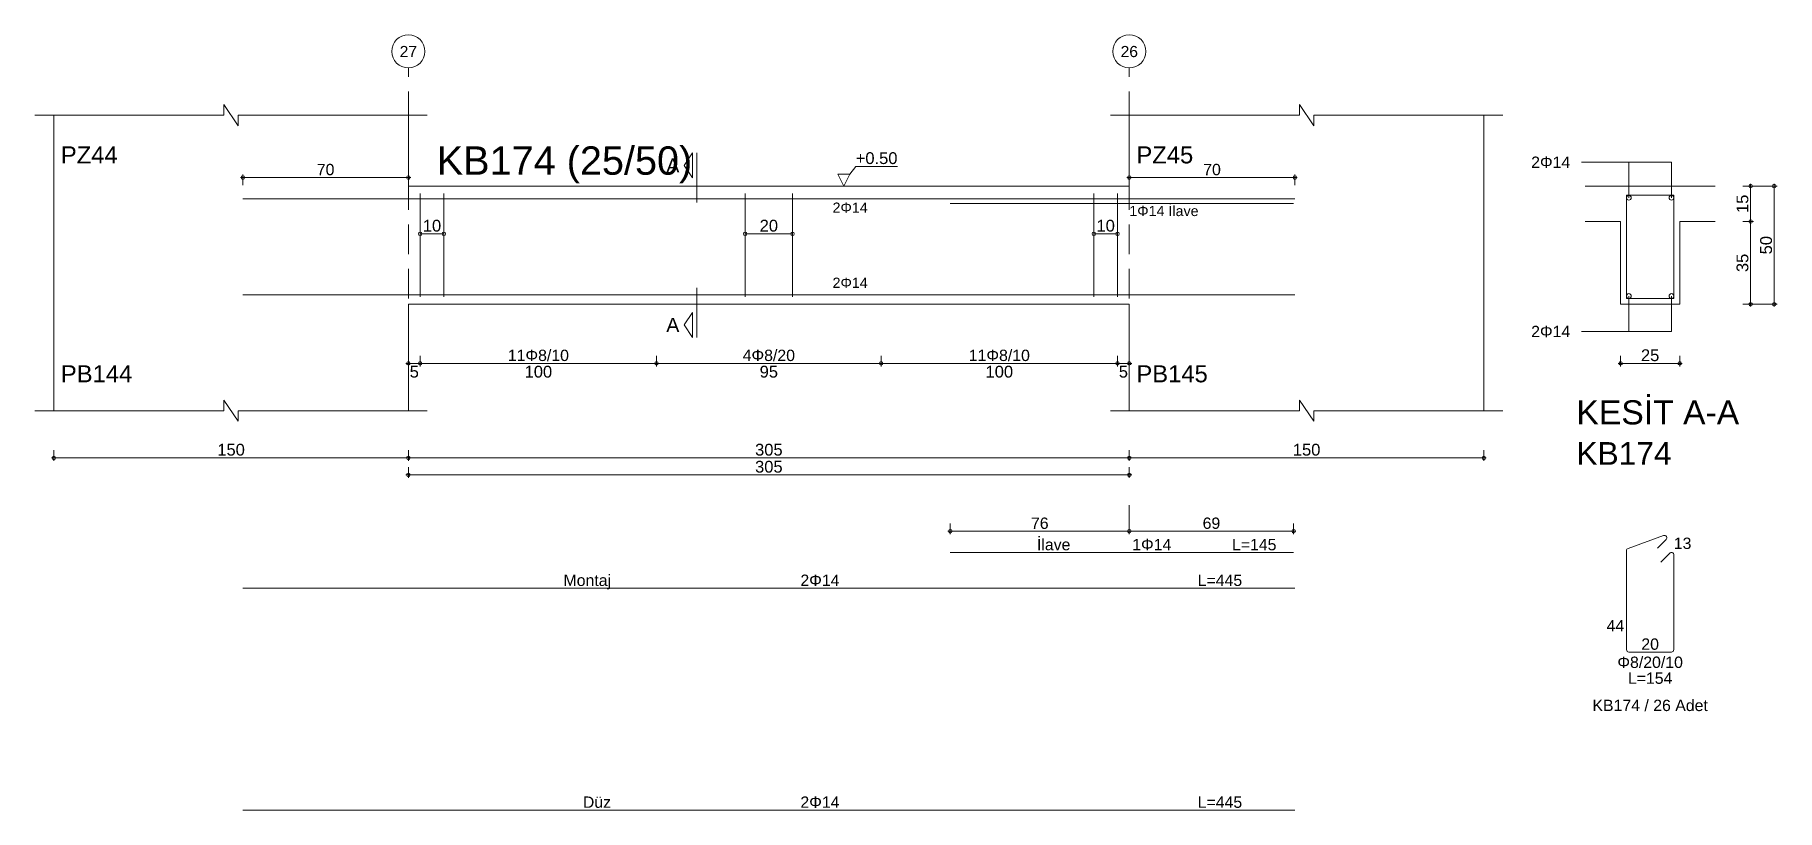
# Model space of a CAD drawing. Header units: millimetres. Extents: x 23801 to 80069, y 9628 to 14137.
# Drawn here: x 23839 to 24945, y 10564 to 11056 of the extents above; entities that cross this region are included whole.
import ezdxf

# ---------------------------------------------------------------- set-up
doc = ezdxf.new("R2010")
doc.units = ezdxf.units.MM
doc.linetypes.add('DASHDOT2', pattern=[12.7, 6.35, -3.175, 0, -3.175])
doc.linetypes.add('DASHED4', pattern=[18.75, 12.5, -6.25])
doc.layers.add('aks', color=251, linetype='DASHDOT2', lineweight=35)
for name, color, linetype in [('Donatı Topl. Uzun. Yazısı', 7, 'Continuous'), ('Donatı Uz. Yazısı', 7, 'Continuous'), ('Donatı Yazısı', 7, 'Continuous'), ('Donatı Çizgisi', 7, 'Continuous'), ('Kiriş', 7, 'Continuous'), ('Standart', 7, 'Continuous'), ('Ölçülendirme', 7, 'Continuous')]:
    doc.layers.add(name, color=color, linetype=linetype)
doc.styles.add('arial_1_18', font='arial.ttf', dxfattribs={"height": 0.2})

# ---------------------------------------------------------------- blocks, each defined once
blk = doc.blocks.new('IDE143Entity7371')
at = {"layer": 'aks', "color": 30, "linetype": 'DASHED4', "lineweight": 5}
for points in [[(23409.31, 2016.8), (23409.31, 2151.8)], [(23714.31, 2016.8), (23714.31, 2151.8)], [(23714.31, 1955.8), (23714.31, 1966.8)]]:
    blk.add_lwpolyline(points, dxfattribs=at)
at = {"layer": 'aks', "color": 1, "linetype": 'Continuous', "lineweight": 5}
for centre in [(23409.31, 2158.8), (23714.31, 2158.8)]:
    blk.add_circle(centre, 7, dxfattribs=at)
at = {"layer": 'Donatı Çizgisi', "color": 5, "linetype": 'Continuous', "lineweight": 5}
for points in [[(23339.31, 2096.4), (23784.31, 2096.4)], [(23414.31, 2055), (23414.31, 2098.6)], [(23424.31, 2055), (23424.31, 2098.6)], [(23551.81, 2055), (23551.81, 2098.6)], [(23571.81, 2055), (23571.81, 2098.6)], [(23638.56, 2094.4), (23783.81, 2094.4)], [(23699.31, 2055), (23699.31, 2098.6)], [(23709.31, 2055), (23709.31, 2098.6)], [(23924.65, 2054.3), (23924.65, 2097.9)], [(23924.65, 2097.9), (23944.65, 2097.9)], [(23944.65, 2054.3), (23944.65, 2097.9)], [(23339.31, 2055.8), (23784.31, 2055.8)], [(23924.65, 2054.3), (23944.65, 2054.3)], [(23925.32, 1948.54), (23940.32, 1954.01)], [(23638.56, 1946.8), (23783.81, 1946.8)], [(23924.65, 1905.72), (23924.65, 1947.59)], [(23937.75, 1948.69), (23941.39, 1952.33)], [(23939.13, 1942.78), (23942.91, 1946.56)], [(23944.65, 1905.72), (23944.65, 1945.84)], [(23339.31, 1931.7), (23784.31, 1931.7)], [(23925.67, 1904.7), (23943.63, 1904.7)], [(23339.31, 1837.85), (23784.31, 1837.85)]]:
    blk.add_lwpolyline(points, dxfattribs=at)
for centre in [(23925.65, 2096.9), (23943.65, 2096.9), (23925.65, 2055.3), (23943.65, 2055.3)]:
    blk.add_circle(centre, 1, dxfattribs=at)
for centre, start, end in [((23940.67, 1953.05), 315, 110), ((23925.67, 1947.59), 110, 180), ((23943.63, 1945.84), 0, 135), ((23925.67, 1905.72), 180, 270), ((23943.63, 1905.72), 270, 0)]:
    blk.add_arc(centre, 1.02, start, end, dxfattribs=at)
at = {"layer": 'Kiriş', "color": 1, "linetype": 'Continuous', "lineweight": 5}
for points in [[(23251.31, 2131.8), (23331.31, 2131.8)], [(23259.31, 2006.8), (23259.31, 2131.8)], [(23331.31, 2131.8), (23331.31, 2136.3)], [(23337.31, 2127.3), (23331.31, 2136.3)], [(23337.31, 2127.3), (23337.31, 2131.8)], [(23337.31, 2131.8), (23417.31, 2131.8)], [(23409.31, 2101.8), (23409.31, 2131.8)], [(23706.31, 2131.8), (23786.31, 2131.8)], [(23714.31, 2101.8), (23714.31, 2131.8)], [(23786.31, 2131.8), (23786.31, 2136.3)], [(23792.31, 2127.3), (23786.31, 2136.3)], [(23792.31, 2131.8), (23872.31, 2131.8)], [(23792.31, 2127.3), (23792.31, 2131.8)], [(23864.31, 2006.8), (23864.31, 2131.8)], [(23409.31, 2101.8), (23714.31, 2101.8)], [(23907.15, 2101.8), (23962.15, 2101.8)], [(23907.15, 2086.8), (23922.15, 2086.8)], [(23922.15, 2051.8), (23922.15, 2086.8)], [(23947.15, 2086.8), (23962.15, 2086.8)], [(23947.15, 2051.8), (23947.15, 2086.8)], [(23409.31, 2051.8), (23714.31, 2051.8)], [(23409.31, 2006.8), (23409.31, 2051.8)], [(23714.31, 2006.8), (23714.31, 2051.8)], [(23922.15, 2051.8), (23947.15, 2051.8)], [(23251.31, 2006.8), (23331.31, 2006.8)], [(23337.31, 2002.3), (23331.31, 2011.3)], [(23331.31, 2006.8), (23331.31, 2011.3)], [(23337.31, 2006.8), (23417.31, 2006.8)], [(23337.31, 2002.3), (23337.31, 2006.8)], [(23706.31, 2006.8), (23786.31, 2006.8)], [(23792.31, 2002.3), (23786.31, 2011.3)], [(23786.31, 2006.8), (23786.31, 2011.3)], [(23792.31, 2006.8), (23872.31, 2006.8)], [(23792.31, 2002.3), (23792.31, 2006.8)]]:
    blk.add_lwpolyline(points, dxfattribs=at)
at = {"layer": 'Ölçülendirme', "color": 1, "linetype": 'Continuous', "lineweight": 5}
for points in [[(23526.06, 2110.55), (23529.56, 2115.8)], [(23529.56, 2105.3), (23529.56, 2115.8)], [(23531.31, 2094.8), (23531.31, 2115.8)], [(23529.56, 2105.3), (23526.06, 2110.55)], [(23596.06, 2106.8), (23598.56, 2110.13)], [(23598.56, 2110.13), (23616.24, 2110.13)], [(23905.65, 2111.9), (23943.65, 2111.9)], [(23925.65, 2096.9), (23925.65, 2111.9)], [(23943.65, 2096.9), (23943.65, 2111.9)], [(23338.31, 2105.4), (23410.31, 2105.4)], [(23339.31, 2102.15), (23339.31, 2106.65)], [(23409.31, 2102.15), (23409.31, 2106.65)], [(23593.56, 2101.8), (23591.06, 2106.8)], [(23591.06, 2106.8), (23596.06, 2106.8)], [(23596.06, 2106.8), (23593.56, 2101.8)], [(23593.56, 2101.8), (23593.56, 2101.8)], [(23713.31, 2105.4), (23785.31, 2105.4)], [(23714.31, 2102.15), (23714.31, 2106.65)], [(23784.31, 2102.15), (23784.31, 2106.65)], [(23973.9, 2101.8), (23988.4, 2101.8)], [(23977.15, 2050.8), (23977.15, 2102.8)], [(23987.15, 2050.8), (23987.15, 2102.8)], [(23973.9, 2086.8), (23978.4, 2086.8)], [(23414.31, 2081.6), (23424.31, 2081.6)], [(23551.81, 2081.6), (23571.81, 2081.6)], [(23699.31, 2081.6), (23709.31, 2081.6)], [(23531.31, 2037.8), (23531.31, 2058.8)], [(23925.65, 2040.3), (23925.65, 2055.3)], [(23943.65, 2040.3), (23943.65, 2055.3)], [(23973.9, 2051.8), (23988.4, 2051.8)], [(23526.06, 2043.05), (23529.56, 2048.3)], [(23529.56, 2037.8), (23526.06, 2043.05)], [(23529.56, 2037.8), (23529.56, 2048.3)], [(23905.65, 2040.3), (23943.65, 2040.3)], [(23409.31, 2025.55), (23409.31, 2030.05)], [(23414.31, 2025.55), (23414.31, 2030.05)], [(23514.31, 2025.55), (23514.31, 2030.05)], [(23609.31, 2025.55), (23609.31, 2030.05)], [(23709.31, 2025.55), (23709.31, 2030.05)], [(23714.31, 2025.55), (23714.31, 2030.05)], [(23922.15, 2025.55), (23922.15, 2030.05)], [(23947.15, 2025.55), (23947.15, 2030.05)], [(23408.31, 2026.8), (23715.31, 2026.8)], [(23921.15, 2026.8), (23948.15, 2026.8)], [(23258.31, 1986.8), (23865.31, 1986.8)], [(23259.31, 1985.55), (23259.31, 1990.05)], [(23409.31, 1985.55), (23409.31, 1990.05)], [(23409.31, 1978.35), (23409.31, 1982.85)], [(23714.31, 1985.55), (23714.31, 1990.05)], [(23714.31, 1978.35), (23714.31, 1982.85)], [(23864.31, 1985.55), (23864.31, 1990.05)], [(23408.31, 1979.6), (23715.31, 1979.6)], [(23637.56, 1955.8), (23715.31, 1955.8)], [(23638.56, 1954.55), (23638.56, 1959.05)], [(23713.31, 1955.8), (23784.81, 1955.8)], [(23714.31, 1954.55), (23714.31, 1959.05)], [(23714.31, 1954.55), (23714.31, 1959.05)], [(23783.81, 1954.55), (23783.81, 1959.05)]]:
    blk.add_lwpolyline(points, dxfattribs=at)
for centre in [(23339.31, 2105.4), (23409.31, 2105.4), (23714.31, 2105.4), (23784.31, 2105.4), (23977.15, 2101.8), (23987.15, 2101.8), (23977.15, 2086.8), (23414.31, 2081.6), (23424.31, 2081.6), (23551.81, 2081.6), (23571.81, 2081.6), (23699.31, 2081.6), (23709.31, 2081.6), (23977.15, 2051.8), (23987.15, 2051.8), (23409.31, 2026.8), (23414.31, 2026.8), (23414.31, 2026.8), (23514.31, 2026.8), (23514.31, 2026.8), (23609.31, 2026.8), (23609.31, 2026.8), (23709.31, 2026.8), (23709.31, 2026.8), (23714.31, 2026.8), (23922.15, 2026.8), (23947.15, 2026.8), (23259.31, 1986.8), (23409.31, 1986.8), (23409.31, 1986.8), (23714.31, 1986.8), (23714.31, 1986.8), (23864.31, 1986.8), (23409.31, 1979.6), (23714.31, 1979.6), (23638.56, 1955.8), (23714.31, 1955.8), (23714.31, 1955.8), (23783.81, 1955.8)]:
    blk.add_circle(centre, 0.75, dxfattribs=at)
at = {"layer": 'aks', "color": 1, "linetype": 'Continuous', "lineweight": 5, "style": 'arial_1_18'}
for s, p in [('27', (23405.64, 2156.36)), ('26', (23710.64, 2156.36))]:
    blk.add_text(s, height=4.725, dxfattribs=at).set_placement(p)
at = {"layer": 'Donatı Topl. Uzun. Yazısı', "color": 1, "linetype": 'Continuous', "lineweight": 5, "style": 'arial_1_18'}
for s, p in [('L=145', (23757.72, 1947.76)), ('L=445', (23743.23, 1932.66)), ('L=154', (23925.23, 1891.26)), ('L=445', (23743.23, 1838.81))]:
    blk.add_text(s, height=4.8, dxfattribs=at).set_placement(p)
at = {"layer": 'Donatı Uz. Yazısı', "color": 1, "linetype": 'Continuous', "lineweight": 5, "style": 'arial_1_18'}
for s, p in [('13', (23944.65, 1948.3)), ('44', (23916.23, 1913.42)), ('20', (23930.92, 1905.66))]:
    blk.add_text(s, height=4.8, dxfattribs=at).set_placement(p)
at = {"layer": 'Donatı Yazısı', "color": 5, "linetype": 'Continuous', "lineweight": 5, "style": 'arial_1_18'}
for s, height, p in [('2Φ14', 4.8, (23884.31, 2109.5)), ('1Φ14 İlave', 4.32, (23714.31, 2089.12)), ('2Φ14', 4.8, (23884.31, 2037.9)), ('1Φ14', 4.8, (23715.55, 1947.76)), ('2Φ14', 4.8, (23575.16, 1932.66)), ('Φ8/20/10', 4.8, (23920.79, 1897.98)), ('KB174 / 26 Adet', 4.8, (23910.23, 1879.74)), ('2Φ14', 4.8, (23575.16, 1838.81))]:
    blk.add_text(s, height=height, dxfattribs=at).set_placement(p)
for p in [(23588.77, 2090.52), (23588.77, 2058.76)]:
    blk.add_text('2Φ14', height=4.32, rotation=360, dxfattribs=at).set_placement(p)
at = {"layer": 'Donatı Yazısı', "color": 1, "linetype": 'Continuous', "lineweight": 5, "style": 'arial_1_18'}
for s, p in [('İlave', (23675.23, 1947.76)), ('Montaj', (23474.94, 1932.66)), ('Düz', (23483.14, 1838.81))]:
    blk.add_text(s, height=4.8, dxfattribs=at).set_placement(p)
at = {"layer": 'Kiriş', "color": 1, "linetype": 'Continuous', "lineweight": 5, "style": 'arial_1_18'}
for s, height, p in [('PZ44', 7.2, (23262.31, 2111.4)), ('KB174 (25/50)', 12, (23421.31, 2106.6)), ('PZ45', 7.2, (23717.31, 2111.4)), ('PB144', 7.2, (23262.31, 2018.8)), ('PB145', 7.2, (23717.31, 2018.8)), ('KESİT A-A', 10.2, (23903.45, 2001)), ('KB174', 9.6, (23903.45, 1983.92))]:
    blk.add_text(s, height=height, dxfattribs=at).set_placement(p)
at = {"layer": 'Ölçülendirme', "color": 1, "linetype": 'Continuous', "lineweight": 5, "style": 'arial_1_18'}
for s, height, p in [('+0.50', 5, (23598.56, 2111.13)), ('70', 4.8, (23370.58, 2106.4)), ('A', 5.95, (23518.42, 2107.57)), ('70', 4.8, (23745.58, 2106.4)), ('A', 5.95, (23518.42, 2040.07)), ('25', 5, (23930.76, 2027.76)), ('5', 5, (23409.87, 2020.8)), ('100', 5, (23458.49, 2020.8)), ('95', 5, (23557.93, 2020.8)), ('100', 5, (23653.49, 2020.8)), ('5', 5, (23709.87, 2020.8)), ('150', 5, (23328.49, 1987.8)), ('305', 5, (23555.99, 1987.8)), ('150', 5, (23783.49, 1987.8)), ('305', 5, (23555.99, 1980.6))]:
    blk.add_text(s, height=height, dxfattribs=at).set_placement(p)
for s, rotation, p in [('15', 90, (23976.19, 2090.42)), ('10', 360, (23415.43, 2082.56)), ('20', 360, (23557.93, 2082.56)), ('10', 360, (23700.43, 2082.56)), ('50', 90, (23986.19, 2072.92)), ('35', 90, (23976.19, 2065.42))]:
    blk.add_text(s, height=5, rotation=rotation, dxfattribs=at).set_placement(p)
at = {"layer": 'Ölçülendirme', "color": 5, "linetype": 'Continuous', "lineweight": 5, "style": 'arial_1_18'}
for s, p in [('11Φ8/10', (23451.39, 2027.8)), ('4Φ8/20', (23550.75, 2027.8)), ('11Φ8/10', (23646.39, 2027.8)), ('76', (23672.71, 1956.8)), ('69', (23745.33, 1956.8))]:
    blk.add_text(s, height=4.8, dxfattribs=at).set_placement(p)

msp = doc.modelspace()

# ---------------------------------------------------------------- block references
at = {"layer": 'Standart', "xscale": 1.5, "yscale": 1.5, "zscale": 1.5}
msp.add_blockref('IDE143Entity7371', (-11037.9, 7807.7), dxfattribs=at)

doc.saveas('drawing.dxf')
